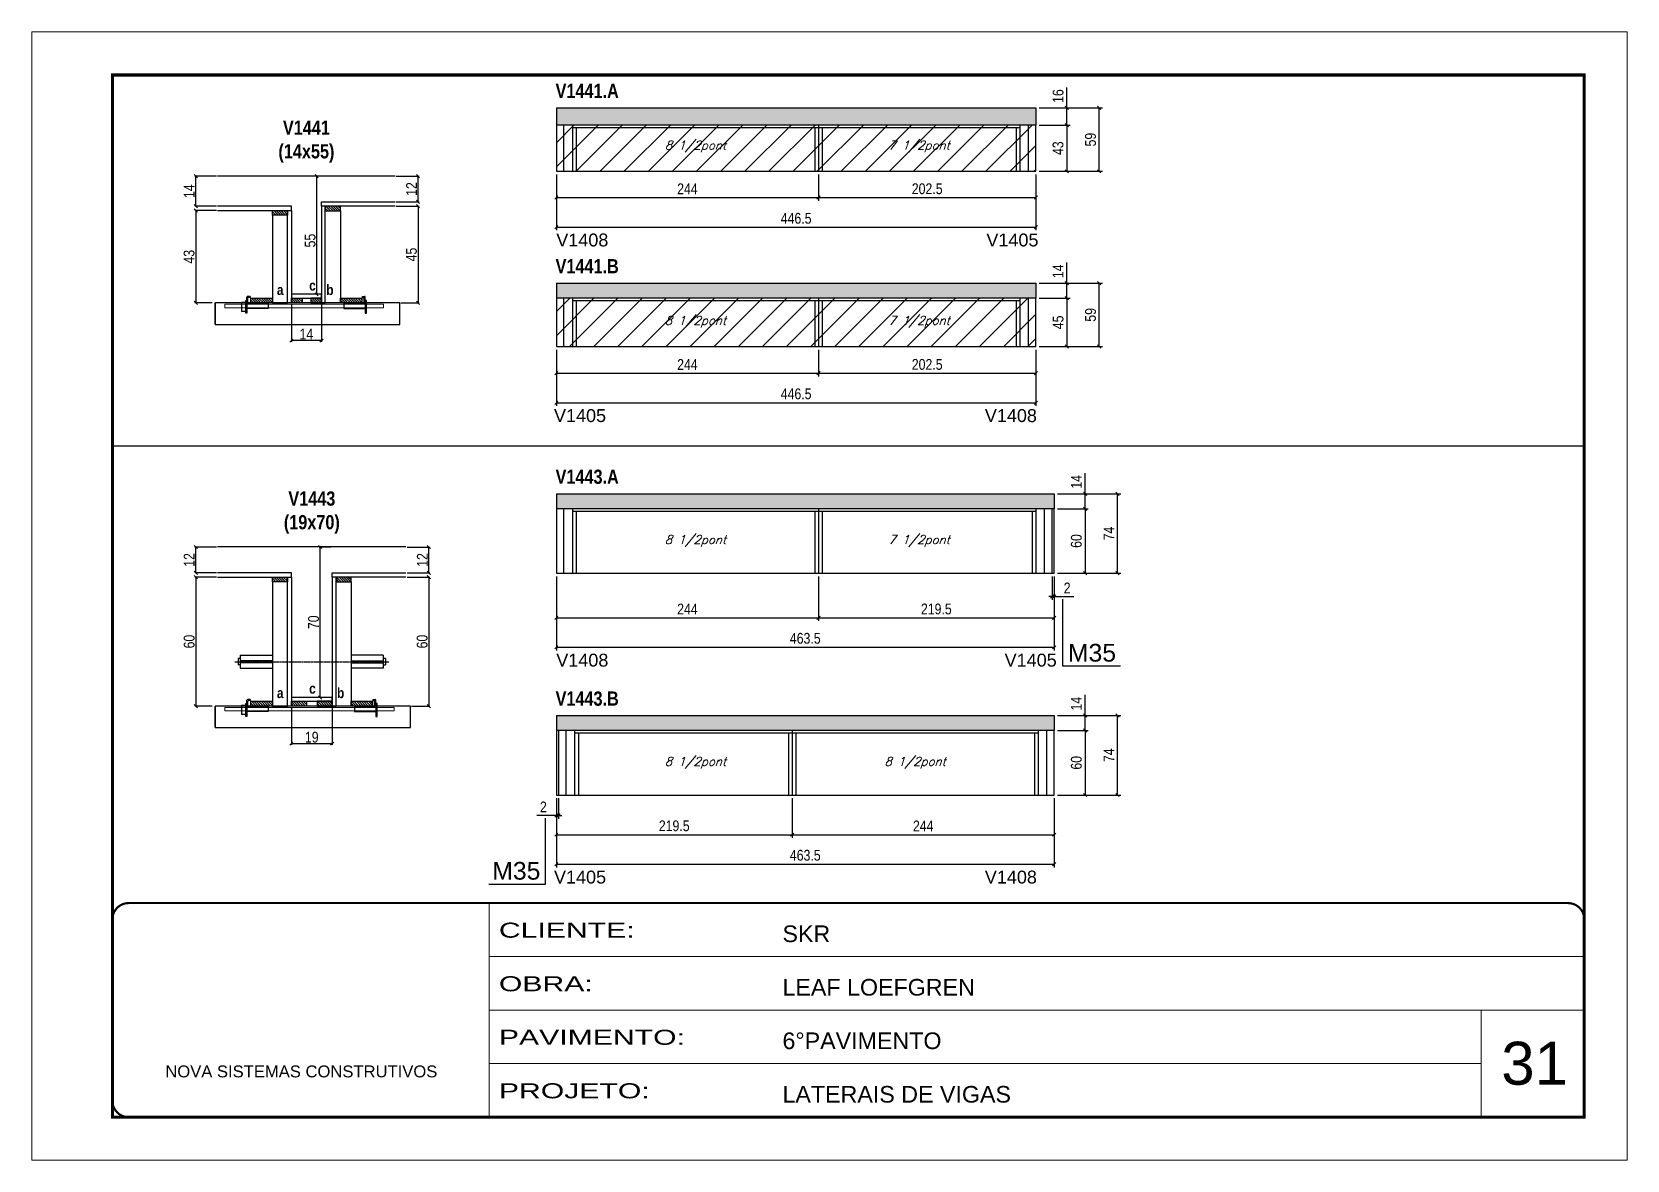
# Model space of a CAD drawing. Extents: x 3309 to 9563, y -2522 to 14608.
# Drawn here: x 6493 to 7978, y 5518 to 6568 of the extents above; entities that cross this region are included whole.
import ezdxf

# ---------------------------------------------------------------- set-up
doc = ezdxf.new("R2010")
doc.units = 0
for name, pattern in [('CONTINUO', [0]), ('DASHED', [0.75, 0.5, -0.25]), ('HIDDEN', [0.375, 0.25, -0.125])]:
    doc.linetypes.add(name, pattern=pattern)
for name, color, linetype in [('5', 5, 'Continuous'), ('barrote', 251, 'Continuous'), ('COTA', 241, 'Continuous'), ('detalhes', 4, 'Continuous'), ('NOMENCLATURA', 7, 'Continuous'), ('Painéis', 200, 'Continuous'), ('presilha', 1, 'Continuous'), ('SARR_2.2x10', 60, 'Continuous'), ('SARR_2.2x7', 40, 'Continuous'), ('SARR_3.5x7', 81, 'Continuous'), ('TENSOR', 3, 'Continuous'), ('texto', 7, 'Continuous')]:
    doc.layers.add(name, color=color, linetype=linetype)
for name, color, linetype, lineweight in [('CARIMBO', 255, 'Continuous', 9), ('CONCRETO', 251, 'Continuous', 25), ('Folhas', 255, 'Continuous', 9), ('Hachura', 251, 'Continuous', 9), ('SARRAFO DE PRESSAO', 251, 'DASHED', 9), ('SCO-___-LAJ', 2, 'Continuous', 0)]:
    doc.layers.add(name, color=color, linetype=linetype, lineweight=lineweight)
doc.styles.add('ARIAL', font='arial.ttf')
doc.styles.add('COTA TECNICA', font='techl___.ttf', dxfattribs={"height": 10})
doc.styles.add('COTA TECNICA 2X', font='techl___.ttf', dxfattribs={"height": 10})
doc.styles.add('Romans', font='romans.shx')
doc.styles.get("Standard").update_dxf_attribs({"font": 'arial.ttf'})
doc.styles.add('TECNICA', font='techb___.ttf', dxfattribs={"height": 10})
doc.styles.add('Tecnologia', font='')
doc.styles.get('Tecnologia').set_extended_font_data('Forgotten Futurist')
doc.dimstyles.new('PAINEL', dxfattribs={"dimtxt": 10, "dimasz": 3, "dimexe": 3, "dimexo": 3, "dimgap": 3, "dimtad": 1, "dimdec": 1, "dimzin": 12, "dimdsep": 46, "dimtxsty": 'COTA TECNICA', "dimblk1": 'OBLIQUE', "dimblk2": 'OBLIQUE', "dimsah": 1, "dimcen": 0.9, "dimclrd": 4, "dimclre": 4, "dimclrt": 240, "dimadec": 1, "dimazin": 3, "dimtfac": 1, "dimtdec": 1, "dimtmove": 0, "dimatfit": 3, "dimfxl": 1, "dimtolj": 1, "dimtzin": 12, "dimarcsym": 0})
doc.dimstyles.new('SECAO', dxfattribs={"dimscale": 0.333333, "dimtxt": 5, "dimasz": 9, "dimexe": 3, "dimexo": 3, "dimgap": 3, "dimtad": 1, "dimdec": 1, "dimlfac": 0.5, "dimzin": 12, "dimdsep": 46, "dimtxsty": 'COTA TECNICA 2X', "dimblk1": 'OBLIQUE', "dimblk2": 'OBLIQUE', "dimsah": 1, "dimcen": 0.9, "dimclrd": 4, "dimclre": 4, "dimclrt": 240, "dimadec": 1, "dimazin": 3, "dimtfac": 1, "dimtdec": 1, "dimtmove": 0, "dimatfit": 3, "dimfxl": 1, "dimtolj": 1, "dimtzin": 12, "dimarcsym": 0})
pattern_1 = [(135, (39969.9629, -117571.7198), (-1.122532015, -1.122532015), [])]

msp = doc.modelspace()

# ---------------------------------------------------------------- texts
at = {"layer": '5', "linetype": 'Continuous'}
for s, rotation, p in [('V1408', 359.99996, (6981.03, 6368.19)), ('V1405', 359.99996, (7381.41, 6368.19)), ('V1405', 0.00004, (6978.9, 6204.73)), ('V1408', 0.00004, (7379.99, 6204.73)), ('V1408', 359.99996, (6981.03, 5977.12)), ('V1405', 359.99996, (7398.41, 5977.12)), ('V1405', 0.00004, (6978.9, 5775.23)), ('V1408', 0.00004, (7379.99, 5775.23))]:
    msp.add_text(s, height=12, rotation=rotation, dxfattribs=at).set_placement(p)
at = {"layer": 'CARIMBO', "style": 'ARIAL'}
msp.add_text('31', height=40, dxfattribs=at).set_placement((7860.73, 5587.98))
at = {"layer": 'detalhes', "style": 'TECNICA'}
for s, p in [('a', (6720.95, 6322.99)), ('c', (6750.97, 6327.1)), ('b', (6766.92, 6322.97)), ('a', (6720.95, 5947.81)), ('c', (6750.97, 5951.92)), ('b', (6776.92, 5947.8))]:
    msp.add_text(s, height=9.6, dxfattribs=at).set_placement(p)
at = {"layer": 'NOMENCLATURA', "style": 'TECNICA'}
for s, p in [('V1441.A', (6980.37, 6506.32)), ('V1441.B', (6980.37, 6343.17)), ('V1443.A', (6980.37, 6147.23)), ('V1443.B', (6980.37, 5940.76))]:
    msp.add_text(s, height=13.2, dxfattribs=at).set_placement(p)
at = {"layer": 'NOMENCLATURA', "linetype": 'Continuous'}
for p in [(7457.3, 5981.78), (6921.43, 5778.85)]:
    msp.add_text('M35', height=16.5, dxfattribs=at).set_placement(p)
at = {"layer": 'NOMENCLATURA', "char_height": 13.2, "attachment_point": 2, "style": 'TECNICA'}
for s, insert in [('V1441\\P(14x55)', (6748.42, 6485.32)), ('V1443\\P(19x70)', (6753.46, 6140.14))]:
    msp.add_mtext_dynamic_manual_height_columns(s, width=300.2766, gutter_width=1, heights=[0], dxfattribs=dict(at, insert=insert))
at = {"layer": 'texto', "color": 2, "char_height": 8, "attachment_point": 5, "style": 'Romans'}
for s, insert in [('{\\Q19;\\C256;8 1/2pont}', (7110.59, 6461.13)), ('{\\Q19;\\C256;7 1/2pont}', (7318.84, 6461.13)), ('{\\Q19;\\C256;8 1/2pont}', (7110.59, 6297.98)), ('{\\Q19;\\C256;7 1/2pont}', (7318.84, 6297.98)), ('{\\Q19;\\C256;8 1/2pont}', (7110.59, 6094.04)), ('{\\Q19;\\C256;7 1/2pont}', (7318.84, 6094.04)), ('{\\Q19;\\C256;8 1/2pont}', (7110.59, 5887.57)), ('{\\Q19;\\C256;8 1/2pont}', (7315.09, 5887.57))]:
    msp.add_mtext(s, dxfattribs=dict(at, insert=insert))

# ---------------------------------------------------------------- blocks, each defined once
blk = doc.blocks.new('9999999999')
at = {"color": 30, "linetype": 'CONTINUO'}
for p, q in [((98564.6, 34230.2), (98564.6, 34429.4)), ((98564.6, 34379.6), (99584, 34379.6)), ((98564.6, 34329.8), (99488, 34329.8)), ((99584, 34329.8), (99488, 34329.8)), ((99488, 34329.8), (99488, 34230.2)), ((98564.6, 34280), (99488, 34280))]:
    blk.add_line(p, q, dxfattribs=at)
at = {"color": 30, "linetype": 'CONTINUO', "const_width": 2}
blk.add_lwpolyline([(99584, 34230.2), (99584, 34414.4, 0.414214), (99569, 34429.4), (98229, 34429.4, 0.414214), (98214, 34414.4), (98214, 34245.2, 0.414214), (98229, 34230.2), (99584, 34230.2)], format="xyb", dxfattribs=at)
at = {"layer": 'Folhas'}
blk.add_lwpolyline([(98139, 34190.2), (99624, 34190.2), (99624, 35240.2), (98139, 35240.2)], close=True, dxfattribs=at)
at = {"layer": 'Folhas', "color": 30, "const_width": 3}
blk.add_lwpolyline([(98214, 34230.2), (99584, 34230.2), (99584, 35200.2), (98214, 35200.2)], close=True, dxfattribs=at)
at = {"color": 7, "linetype": 'Continuous', "ltscale": 5, "style": 'ARIAL'}
for s, height, p in [('SKR', 15.48, (98837.7, 34393.1)), ('LEAF LOEFGREN', 15.483, (98837.7, 34343.3)), ('6°PAVIMENTO', 15.483, (98837.7, 34293.5)), ('NOVA SISTEMAS CONSTRUTIVOS', 11.059, (98263.2, 34267.2)), ('LATERAIS DE VIGAS', 15.483, (98837.7, 34243.7))]:
    blk.add_text(s, height=height, dxfattribs=at).set_placement(p)
at = {"layer": 'Folhas', "color": 7, "style": 'Tecnologia', "width": 1.5}
for s, p in [('CLIENTE:', (98573.7, 34397.2)), ('OBRA:', (98573.7, 34347.3)), ('PAVIMENTO:', (98573.7, 34297.5)), ('PROJETO:', (98573.7, 34247.7))]:
    blk.add_text(s, height=14, dxfattribs=at).set_placement(p)
blk = doc.blocks.new('_Oblique')
at = {"color": 0, "linetype": 'ByBlock', "lineweight": -2}
blk.add_line((-0.5, -0.5), (0.5, 0.5), dxfattribs=at)
blk = doc.blocks.new('*D2555')
at = {"layer": 'COTA', "color": 4, "lineweight": -2, "transparency": 16777216}
for p, q in [((6734.4, 6314.6), (6734.4, 6279.5)), ((6762.4, 6314.6), (6762.4, 6279.5)), ((6762.4, 6280.5), (6734.4, 6280.5))]:
    blk.add_line(p, q, dxfattribs=at)
at = {"layer": 'Defpoints', "color": 0, "transparency": 16777216}
for p in [(6734.4, 6315.6), (6762.4, 6315.6), (6734.4, 6280.5)]:
    blk.add_point(p, dxfattribs=at)
at = {"layer": 'COTA', "color": 4, "lineweight": -2, "transparency": 16777216, "xscale": 3, "yscale": 3, "zscale": 3, "rotation": 180}
blk.add_blockref('_Oblique', (6734.4, 6280.5), dxfattribs=at)
at = {"layer": 'COTA', "color": 4, "lineweight": -2, "transparency": 16777216, "xscale": 3, "yscale": 3, "zscale": 3}
blk.add_blockref('_Oblique', (6762.4, 6280.5), dxfattribs=at)
at = {"layer": 'COTA', "color": 240, "transparency": 16777216, "insert": (6748.4, 6286.6), "char_height": 10, "attachment_point": 5, "style": 'COTA TECNICA 2X'}
blk.add_mtext('\\A1;14', dxfattribs=at)
blk = doc.blocks.new('PRESILHA METÁLICA 1')
at = {"layer": 'presilha'}
for p, q in [((0, 13), (6, 13)), ((0, 13), (0, 0)), ((6, 0), (0, 0)), ((6, 15.5), (7.5, 15.5)), ((6, -2.5), (6, 15.5)), ((6, 13), (6, 0)), ((7.5, 10.6), (7.5, 19.9)), ((7.5, 15.5), (7.5, -2.5)), ((37.5, 4.1), (7.5, 4.1)), ((12, 21), (8.6, 21)), ((9, 11.6), (9, 18.9)), ((12, 19.5), (9.6, 19.5)), ((37.5, 11), (9.6, 11)), ((12, 21), (12, 19.5)), ((37.5, 11), (37.5, 4.1)), ((7.5, -2.5), (6, -2.5))]:
    blk.add_line(p, q, dxfattribs=at)
for centre, radius, start, end in [((8.6, 19.9), 1.14, 90, 180), ((9.6, 18.9), 0.57, 90, 180), ((9.6, 11.6), 0.57, 180, 270)]:
    blk.add_arc(centre, radius, start, end, dxfattribs=at)
blk = doc.blocks.new('PRESILHA METÁLICA 2')
at = {"layer": 'presilha'}
for p, q in [((-5.2, 23.5), (-5.2, 22)), ((-5.2, 23.5), (-1.9, 23.5)), ((-0.8, 14.6), (-0.8, 22.4)), ((-30.8, 13.5), (-30.8, 6.6)), ((-30.8, 13.5), (-2.8, 13.5)), ((-30.8, 6.6), (-0.8, 6.6)), ((-5.2, 22), (-2.8, 22)), ((-2.2, 14.1), (-2.2, 21.4)), ((0.8, 18), (-0.8, 18)), ((-0.8, 18), (-0.8, 0)), ((-0.8, 0), (0.8, 0)), ((0.8, 0), (0.8, 18))]:
    blk.add_line(p, q, dxfattribs=at)
for centre, radius, start, end in [((-1.9, 22.4), 1.14, 0, 90), ((-2.8, 21.4), 0.57, 0, 90), ((-2.8, 14.1), 0.57, 270, 0)]:
    blk.add_arc(centre, radius, start, end, dxfattribs=at)
blk = doc.blocks.new('*D2556')
at = {"layer": 'COTA', "color": 4, "lineweight": -2, "transparency": 16777216}
for p, q in [((6664.7, 6401.6), (6644.4, 6401.6)), ((6645.4, 6401.6), (6645.4, 6315.6)), ((6660.6, 6315.6), (6644.4, 6315.6))]:
    blk.add_line(p, q, dxfattribs=at)
at = {"layer": 'Defpoints', "color": 0, "transparency": 16777216}
for p in [(6665.7, 6401.6), (6645.4, 6315.6), (6661.6, 6315.6)]:
    blk.add_point(p, dxfattribs=at)
at = {"layer": 'COTA', "color": 4, "lineweight": -2, "transparency": 16777216, "xscale": 3, "yscale": 3, "zscale": 3}
for p, rotation in [((6645.4, 6401.6), 90), ((6645.4, 6315.6), 270)]:
    blk.add_blockref('_Oblique', p, dxfattribs=dict(at, rotation=rotation))
at = {"layer": 'COTA', "color": 240, "transparency": 16777216, "insert": (6639.2, 6358.6), "char_height": 10, "attachment_point": 5, "rotation": 90, "style": 'COTA TECNICA 2X'}
blk.add_mtext('\\A1;43', dxfattribs=at)
blk = doc.blocks.new('*D2557')
at = {"layer": 'COTA', "color": 4, "lineweight": -2, "transparency": 16777216}
for p, q in [((6832.1, 6405.6), (6853.3, 6405.6)), ((6852.3, 6405.6), (6852.3, 6315.6)), ((6836.2, 6315.6), (6853.3, 6315.6))]:
    blk.add_line(p, q, dxfattribs=at)
at = {"layer": 'Defpoints', "color": 0, "transparency": 16777216}
for p in [(6831.1, 6405.6), (6835.2, 6315.6), (6852.3, 6315.6)]:
    blk.add_point(p, dxfattribs=at)
at = {"layer": 'COTA', "color": 4, "lineweight": -2, "transparency": 16777216, "xscale": 3, "yscale": 3, "zscale": 3}
for p, rotation in [((6852.3, 6405.6), 90), ((6852.3, 6315.6), 270)]:
    blk.add_blockref('_Oblique', p, dxfattribs=dict(at, rotation=rotation))
at = {"layer": 'COTA', "color": 240, "transparency": 16777216, "insert": (6846.2, 6360.6), "char_height": 10, "attachment_point": 5, "rotation": 90, "style": 'COTA TECNICA 2X'}
blk.add_mtext('\\A1;45', dxfattribs=at)
blk = doc.blocks.new('*D2558')
at = {"layer": 'COTA', "color": 4, "lineweight": -2, "transparency": 16777216}
for p, q in [((6761.4, 6433.6), (6757, 6433.6)), ((6758, 6323.6), (6758, 6433.6)), ((6761.4, 6323.6), (6757, 6323.6))]:
    blk.add_line(p, q, dxfattribs=at)
at = {"layer": 'Defpoints', "color": 0, "transparency": 16777216}
for p in [(6758, 6433.6), (6762.4, 6433.6), (6762.4, 6323.6)]:
    blk.add_point(p, dxfattribs=at)
at = {"layer": 'COTA', "color": 4, "lineweight": -2, "transparency": 16777216, "xscale": 3, "yscale": 3, "zscale": 3}
for p, rotation in [((6758, 6433.6), 90), ((6758, 6323.6), 270)]:
    blk.add_blockref('_Oblique', p, dxfattribs=dict(at, rotation=rotation))
at = {"layer": 'COTA', "color": 240, "transparency": 16777216, "insert": (6751.9, 6373.6), "char_height": 10, "attachment_point": 5, "rotation": 90, "style": 'COTA TECNICA 2X'}
blk.add_mtext('\\A1;55', dxfattribs=at)
blk = doc.blocks.new('*D2559')
at = {"layer": 'COTA', "color": 4, "lineweight": -2, "transparency": 16777216}
for p, q in [((6832.1, 6433.6), (6853.3, 6433.6)), ((6852.3, 6409.6), (6852.3, 6433.6)), ((6832.1, 6409.6), (6853.3, 6409.6))]:
    blk.add_line(p, q, dxfattribs=at)
at = {"layer": 'Defpoints', "color": 0, "transparency": 16777216}
for p in [(6831.1, 6433.6), (6852.3, 6433.6), (6831.1, 6409.6)]:
    blk.add_point(p, dxfattribs=at)
at = {"layer": 'COTA', "color": 4, "lineweight": -2, "transparency": 16777216, "xscale": 3, "yscale": 3, "zscale": 3}
for p, rotation in [((6852.3, 6433.6), 90), ((6852.3, 6409.6), 270)]:
    blk.add_blockref('_Oblique', p, dxfattribs=dict(at, rotation=rotation))
at = {"layer": 'COTA', "color": 240, "transparency": 16777216, "insert": (6846.3, 6421.6), "char_height": 10, "attachment_point": 5, "rotation": 90, "style": 'COTA TECNICA 2X'}
blk.add_mtext('\\A1;12', dxfattribs=at)
blk = doc.blocks.new('*D2566')
at = {"layer": 'COTA', "color": 4, "lineweight": -2, "transparency": 16777216}
for p, q in [((6664.7, 6433.6), (6644.4, 6433.6)), ((6645.4, 6405.6), (6645.4, 6433.6)), ((6664.7, 6405.6), (6644.4, 6405.6))]:
    blk.add_line(p, q, dxfattribs=at)
at = {"layer": 'Defpoints', "color": 0, "transparency": 16777216}
for p in [(6645.4, 6433.6), (6665.7, 6433.6), (6665.7, 6405.6)]:
    blk.add_point(p, dxfattribs=at)
at = {"layer": 'COTA', "color": 4, "lineweight": -2, "transparency": 16777216, "xscale": 3, "yscale": 3, "zscale": 3}
for p, rotation in [((6645.4, 6433.6), 90), ((6645.4, 6405.6), 270)]:
    blk.add_blockref('_Oblique', p, dxfattribs=dict(at, rotation=rotation))
at = {"layer": 'COTA', "color": 240, "transparency": 16777216, "insert": (6639.3, 6419.6), "char_height": 10, "attachment_point": 5, "rotation": 90, "style": 'COTA TECNICA 2X'}
blk.add_mtext('\\A1;14', dxfattribs=at)
blk = doc.blocks.new('*D2567')
at = {"layer": 'COTA', "color": 4, "lineweight": -2, "transparency": 16777216}
for p, q in [((6981.1, 6435.1), (6981.1, 6383.2)), ((7427.6, 6435.1), (7427.6, 6383.2)), ((6981.1, 6386.2), (7427.6, 6386.2))]:
    blk.add_line(p, q, dxfattribs=at)
at = {"layer": 'Defpoints', "color": 0, "transparency": 16777216}
for p in [(6981.1, 6438.1), (7427.6, 6438.1), (7427.6, 6386.2)]:
    blk.add_point(p, dxfattribs=at)
at = {"layer": 'COTA', "color": 4, "lineweight": -2, "transparency": 16777216, "xscale": 3, "yscale": 3, "zscale": 3, "rotation": 180}
blk.add_blockref('_Oblique', (6981.1, 6386.2), dxfattribs=at)
at = {"layer": 'COTA', "color": 4, "lineweight": -2, "transparency": 16777216, "xscale": 3, "yscale": 3, "zscale": 3}
blk.add_blockref('_Oblique', (7427.6, 6386.2), dxfattribs=at)
at = {"layer": 'COTA', "color": 240, "transparency": 16777216, "insert": (7204.3, 6394.3), "char_height": 10, "attachment_point": 5, "style": 'COTA TECNICA'}
blk.add_mtext('\\A1;446.5', dxfattribs=at)
blk = doc.blocks.new('*D2568')
at = {"layer": 'COTA', "color": 4, "lineweight": -2, "transparency": 16777216}
for p, q in [((6981.1, 6435.1), (6981.1, 6410.7)), ((7225.1, 6435.1), (7225.1, 6410.7)), ((6981.1, 6413.7), (7225.1, 6413.7))]:
    blk.add_line(p, q, dxfattribs=at)
at = {"layer": 'Defpoints', "color": 0, "transparency": 16777216}
for p in [(6981.1, 6438.1), (7225.1, 6438.1), (7225.1, 6413.7)]:
    blk.add_point(p, dxfattribs=at)
at = {"layer": 'COTA', "color": 4, "lineweight": -2, "transparency": 16777216, "xscale": 3, "yscale": 3, "zscale": 3, "rotation": 180}
blk.add_blockref('_Oblique', (6981.1, 6413.7), dxfattribs=at)
at = {"layer": 'COTA', "color": 4, "lineweight": -2, "transparency": 16777216, "xscale": 3, "yscale": 3, "zscale": 3}
blk.add_blockref('_Oblique', (7225.1, 6413.7), dxfattribs=at)
at = {"layer": 'COTA', "color": 240, "transparency": 16777216, "insert": (7103.1, 6421.8), "char_height": 10, "attachment_point": 5, "style": 'COTA TECNICA'}
blk.add_mtext('\\A1;244', dxfattribs=at)
blk = doc.blocks.new('*D2569')
at = {"layer": 'COTA', "color": 4, "lineweight": -2, "transparency": 16777216}
for p, q in [((7225.1, 6435.1), (7225.1, 6410.7)), ((7427.6, 6435.1), (7427.6, 6410.7)), ((7225.1, 6413.7), (7427.6, 6413.7))]:
    blk.add_line(p, q, dxfattribs=at)
at = {"layer": 'Defpoints', "color": 0, "transparency": 16777216}
for p in [(7225.1, 6438.1), (7427.6, 6438.1), (7427.6, 6413.7)]:
    blk.add_point(p, dxfattribs=at)
at = {"layer": 'COTA', "color": 4, "lineweight": -2, "transparency": 16777216, "xscale": 3, "yscale": 3, "zscale": 3, "rotation": 180}
blk.add_blockref('_Oblique', (7225.1, 6413.7), dxfattribs=at)
at = {"layer": 'COTA', "color": 4, "lineweight": -2, "transparency": 16777216, "xscale": 3, "yscale": 3, "zscale": 3}
blk.add_blockref('_Oblique', (7427.6, 6413.7), dxfattribs=at)
at = {"layer": 'COTA', "color": 240, "transparency": 16777216, "insert": (7326.3, 6421.8), "char_height": 10, "attachment_point": 5, "style": 'COTA TECNICA'}
blk.add_mtext('\\A1;202.5', dxfattribs=at)
blk = doc.blocks.new('*D2560')
at = {"layer": 'COTA', "color": 4, "lineweight": -2, "transparency": 16777216}
for p, q in [((7456.3, 6497.1), (7456.3, 6516.1)), ((7430.6, 6497.1), (7459.3, 6497.1)), ((7456.3, 6481.1), (7456.3, 6497.1)), ((7430.6, 6481.1), (7459.3, 6481.1))]:
    blk.add_line(p, q, dxfattribs=at)
at = {"layer": 'Defpoints', "color": 0, "transparency": 16777216}
for p in [(7427.6, 6497.1), (7456.3, 6497.1), (7427.6, 6481.1)]:
    blk.add_point(p, dxfattribs=at)
at = {"layer": 'COTA', "color": 4, "lineweight": -2, "transparency": 16777216, "xscale": 3, "yscale": 3, "zscale": 3}
for p, rotation in [((7456.3, 6497.1), 90), ((7456.3, 6481.1), 270)]:
    blk.add_blockref('_Oblique', p, dxfattribs=dict(at, rotation=rotation))
at = {"layer": 'COTA', "color": 240, "transparency": 16777216, "insert": (7448.2, 6508.1), "char_height": 10, "attachment_point": 5, "rotation": 90, "style": 'COTA TECNICA'}
blk.add_mtext('\\A1;16', dxfattribs=at)
blk = doc.blocks.new('*D2561')
at = {"layer": 'COTA', "color": 4, "lineweight": -2, "transparency": 16777216}
for p, q in [((7430.6, 6481.1), (7459.3, 6481.1)), ((7456.3, 6481.1), (7456.3, 6438.1)), ((7430.6, 6438.1), (7459.3, 6438.1))]:
    blk.add_line(p, q, dxfattribs=at)
at = {"layer": 'Defpoints', "color": 0, "transparency": 16777216}
for p in [(7427.6, 6481.1), (7427.6, 6438.1), (7456.3, 6438.1)]:
    blk.add_point(p, dxfattribs=at)
at = {"layer": 'COTA', "color": 4, "lineweight": -2, "transparency": 16777216, "xscale": 3, "yscale": 3, "zscale": 3}
for p, rotation in [((7456.3, 6481.1), 90), ((7456.3, 6438.1), 270)]:
    blk.add_blockref('_Oblique', p, dxfattribs=dict(at, rotation=rotation))
at = {"layer": 'COTA', "color": 240, "transparency": 16777216, "insert": (7448.1, 6459.6), "char_height": 10, "attachment_point": 5, "rotation": 90, "style": 'COTA TECNICA'}
blk.add_mtext('\\A1;43', dxfattribs=at)
blk = doc.blocks.new('*D2562')
at = {"layer": 'COTA', "color": 4, "lineweight": -2, "transparency": 16777216}
for p, q in [((7430.6, 6497.1), (7489.5, 6497.1)), ((7486.5, 6438.1), (7486.5, 6497.1)), ((7430.6, 6438.1), (7489.5, 6438.1))]:
    blk.add_line(p, q, dxfattribs=at)
at = {"layer": 'Defpoints', "color": 0, "transparency": 16777216}
for p in [(7427.6, 6497.1), (7486.5, 6497.1), (7427.6, 6438.1)]:
    blk.add_point(p, dxfattribs=at)
at = {"layer": 'COTA', "color": 4, "lineweight": -2, "transparency": 16777216, "xscale": 3, "yscale": 3, "zscale": 3}
for p, rotation in [((7486.5, 6497.1), 90), ((7486.5, 6438.1), 270)]:
    blk.add_blockref('_Oblique', p, dxfattribs=dict(at, rotation=rotation))
at = {"layer": 'COTA', "color": 240, "transparency": 16777216, "insert": (7478.4, 6467.6), "char_height": 10, "attachment_point": 5, "rotation": 90, "style": 'COTA TECNICA'}
blk.add_mtext('\\A1;59', dxfattribs=at)
blk = doc.blocks.new('*D2570')
at = {"layer": 'COTA', "color": 4, "lineweight": -2, "transparency": 16777216}
for p, q in [((6981.1, 6272), (6981.1, 6219.7)), ((7427.6, 6272), (7427.6, 6219.7)), ((6981.1, 6222.7), (7427.6, 6222.7))]:
    blk.add_line(p, q, dxfattribs=at)
at = {"layer": 'Defpoints', "color": 0, "transparency": 16777216}
for p in [(6981.1, 6275), (7427.6, 6275), (7427.6, 6222.7)]:
    blk.add_point(p, dxfattribs=at)
at = {"layer": 'COTA', "color": 4, "lineweight": -2, "transparency": 16777216, "xscale": 3, "yscale": 3, "zscale": 3, "rotation": 180}
blk.add_blockref('_Oblique', (6981.1, 6222.7), dxfattribs=at)
at = {"layer": 'COTA', "color": 4, "lineweight": -2, "transparency": 16777216, "xscale": 3, "yscale": 3, "zscale": 3}
blk.add_blockref('_Oblique', (7427.6, 6222.7), dxfattribs=at)
at = {"layer": 'COTA', "color": 240, "transparency": 16777216, "insert": (7204.3, 6230.9), "char_height": 10, "attachment_point": 5, "style": 'COTA TECNICA'}
blk.add_mtext('\\A1;446.5', dxfattribs=at)
blk = doc.blocks.new('*D2571')
at = {"layer": 'COTA', "color": 4, "lineweight": -2, "transparency": 16777216}
for p, q in [((6981.1, 6272), (6981.1, 6247.2)), ((7225.1, 6272), (7225.1, 6247.2)), ((6981.1, 6250.2), (7225.1, 6250.2))]:
    blk.add_line(p, q, dxfattribs=at)
at = {"layer": 'Defpoints', "color": 0, "transparency": 16777216}
for p in [(6981.1, 6275), (7225.1, 6275), (7225.1, 6250.2)]:
    blk.add_point(p, dxfattribs=at)
at = {"layer": 'COTA', "color": 4, "lineweight": -2, "transparency": 16777216, "xscale": 3, "yscale": 3, "zscale": 3, "rotation": 180}
blk.add_blockref('_Oblique', (6981.1, 6250.2), dxfattribs=at)
at = {"layer": 'COTA', "color": 4, "lineweight": -2, "transparency": 16777216, "xscale": 3, "yscale": 3, "zscale": 3}
blk.add_blockref('_Oblique', (7225.1, 6250.2), dxfattribs=at)
at = {"layer": 'COTA', "color": 240, "transparency": 16777216, "insert": (7103.1, 6258.3), "char_height": 10, "attachment_point": 5, "style": 'COTA TECNICA'}
blk.add_mtext('\\A1;244', dxfattribs=at)
blk = doc.blocks.new('*D2572')
at = {"layer": 'COTA', "color": 4, "lineweight": -2, "transparency": 16777216}
for p, q in [((7225.1, 6272), (7225.1, 6247.2)), ((7427.6, 6272), (7427.6, 6247.2)), ((7225.1, 6250.2), (7427.6, 6250.2))]:
    blk.add_line(p, q, dxfattribs=at)
at = {"layer": 'Defpoints', "color": 0, "transparency": 16777216}
for p in [(7225.1, 6275), (7427.6, 6275), (7427.6, 6250.2)]:
    blk.add_point(p, dxfattribs=at)
at = {"layer": 'COTA', "color": 4, "lineweight": -2, "transparency": 16777216, "xscale": 3, "yscale": 3, "zscale": 3, "rotation": 180}
blk.add_blockref('_Oblique', (7225.1, 6250.2), dxfattribs=at)
at = {"layer": 'COTA', "color": 4, "lineweight": -2, "transparency": 16777216, "xscale": 3, "yscale": 3, "zscale": 3}
blk.add_blockref('_Oblique', (7427.6, 6250.2), dxfattribs=at)
at = {"layer": 'COTA', "color": 240, "transparency": 16777216, "insert": (7326.3, 6258.3), "char_height": 10, "attachment_point": 5, "style": 'COTA TECNICA'}
blk.add_mtext('\\A1;202.5', dxfattribs=at)
blk = doc.blocks.new('*D2563')
at = {"layer": 'COTA', "color": 4, "lineweight": -2, "transparency": 16777216}
for p, q in [((7456.3, 6334), (7456.3, 6353.1)), ((7430.6, 6334), (7459.3, 6334)), ((7456.3, 6320), (7456.3, 6334)), ((7430.6, 6320), (7459.3, 6320))]:
    blk.add_line(p, q, dxfattribs=at)
at = {"layer": 'Defpoints', "color": 0, "transparency": 16777216}
for p in [(7427.6, 6334), (7456.3, 6334), (7427.6, 6320)]:
    blk.add_point(p, dxfattribs=at)
at = {"layer": 'COTA', "color": 4, "lineweight": -2, "transparency": 16777216, "xscale": 3, "yscale": 3, "zscale": 3}
for p, rotation in [((7456.3, 6334), 90), ((7456.3, 6320), 270)]:
    blk.add_blockref('_Oblique', p, dxfattribs=dict(at, rotation=rotation))
at = {"layer": 'COTA', "color": 240, "transparency": 16777216, "insert": (7448.2, 6345), "char_height": 10, "attachment_point": 5, "rotation": 90, "style": 'COTA TECNICA'}
blk.add_mtext('\\A1;14', dxfattribs=at)
blk = doc.blocks.new('*D2564')
at = {"layer": 'COTA', "color": 4, "lineweight": -2, "transparency": 16777216}
for p, q in [((7430.6, 6320), (7459.3, 6320)), ((7456.3, 6320), (7456.3, 6275)), ((7430.6, 6275), (7459.3, 6275))]:
    blk.add_line(p, q, dxfattribs=at)
at = {"layer": 'Defpoints', "color": 0, "transparency": 16777216}
for p in [(7427.6, 6320), (7427.6, 6275), (7456.3, 6275)]:
    blk.add_point(p, dxfattribs=at)
at = {"layer": 'COTA', "color": 4, "lineweight": -2, "transparency": 16777216, "xscale": 3, "yscale": 3, "zscale": 3}
for p, rotation in [((7456.3, 6320), 90), ((7456.3, 6275), 270)]:
    blk.add_blockref('_Oblique', p, dxfattribs=dict(at, rotation=rotation))
at = {"layer": 'COTA', "color": 240, "transparency": 16777216, "insert": (7448.2, 6297.5), "char_height": 10, "attachment_point": 5, "rotation": 90, "style": 'COTA TECNICA'}
blk.add_mtext('\\A1;45', dxfattribs=at)
blk = doc.blocks.new('*D2565')
at = {"layer": 'COTA', "color": 4, "lineweight": -2, "transparency": 16777216}
for p, q in [((7430.6, 6334), (7489.5, 6334)), ((7486.5, 6275), (7486.5, 6334)), ((7430.6, 6275), (7489.5, 6275))]:
    blk.add_line(p, q, dxfattribs=at)
at = {"layer": 'Defpoints', "color": 0, "transparency": 16777216}
for p in [(7427.6, 6334), (7486.5, 6334), (7427.6, 6275)]:
    blk.add_point(p, dxfattribs=at)
at = {"layer": 'COTA', "color": 4, "lineweight": -2, "transparency": 16777216, "xscale": 3, "yscale": 3, "zscale": 3}
for p, rotation in [((7486.5, 6334), 90), ((7486.5, 6275), 270)]:
    blk.add_blockref('_Oblique', p, dxfattribs=dict(at, rotation=rotation))
at = {"layer": 'COTA', "color": 240, "transparency": 16777216, "insert": (7478.4, 6304.5), "char_height": 10, "attachment_point": 5, "rotation": 90, "style": 'COTA TECNICA'}
blk.add_mtext('\\A1;59', dxfattribs=at)
blk = doc.blocks.new('*D2573')
at = {"layer": 'COTA', "color": 4, "lineweight": -2, "transparency": 16777216}
for p, q in [((6734.4, 5939.4), (6734.4, 5904.4)), ((6772.4, 5939.4), (6772.4, 5904.4)), ((6772.4, 5905.4), (6734.4, 5905.4))]:
    blk.add_line(p, q, dxfattribs=at)
at = {"layer": 'Defpoints', "color": 0, "transparency": 16777216}
for p in [(6734.4, 5940.4), (6772.4, 5940.4), (6734.4, 5905.4)]:
    blk.add_point(p, dxfattribs=at)
at = {"layer": 'COTA', "color": 4, "lineweight": -2, "transparency": 16777216, "xscale": 3, "yscale": 3, "zscale": 3, "rotation": 180}
blk.add_blockref('_Oblique', (6734.4, 5905.4), dxfattribs=at)
at = {"layer": 'COTA', "color": 4, "lineweight": -2, "transparency": 16777216, "xscale": 3, "yscale": 3, "zscale": 3}
blk.add_blockref('_Oblique', (6772.4, 5905.4), dxfattribs=at)
at = {"layer": 'COTA', "color": 240, "transparency": 16777216, "insert": (6753.4, 5911.4), "char_height": 10, "attachment_point": 5, "style": 'COTA TECNICA 2X'}
blk.add_mtext('\\A1;19', dxfattribs=at)
blk = doc.blocks.new('*D2574')
at = {"layer": 'COTA', "color": 4, "lineweight": -2, "transparency": 16777216}
for p, q in [((6664.7, 6060.4), (6644.4, 6060.4)), ((6645.4, 6060.4), (6645.4, 5940.4)), ((6660.6, 5940.4), (6644.4, 5940.4))]:
    blk.add_line(p, q, dxfattribs=at)
at = {"layer": 'Defpoints', "color": 0, "transparency": 16777216}
for p in [(6665.7, 6060.4), (6645.4, 5940.4), (6661.6, 5940.4)]:
    blk.add_point(p, dxfattribs=at)
at = {"layer": 'COTA', "color": 4, "lineweight": -2, "transparency": 16777216, "xscale": 3, "yscale": 3, "zscale": 3}
for p, rotation in [((6645.4, 6060.4), 90), ((6645.4, 5940.4), 270)]:
    blk.add_blockref('_Oblique', p, dxfattribs=dict(at, rotation=rotation))
at = {"layer": 'COTA', "color": 240, "transparency": 16777216, "insert": (6639.3, 6000.4), "char_height": 10, "attachment_point": 5, "rotation": 90, "style": 'COTA TECNICA 2X'}
blk.add_mtext('\\A1;60', dxfattribs=at)
blk = doc.blocks.new('*D2575')
at = {"layer": 'COTA', "color": 4, "lineweight": -2, "transparency": 16777216}
for p, q in [((6842.1, 6060.4), (6863.3, 6060.4)), ((6862.3, 6060.4), (6862.3, 5940.4)), ((6846.2, 5940.4), (6863.3, 5940.4))]:
    blk.add_line(p, q, dxfattribs=at)
at = {"layer": 'Defpoints', "color": 0, "transparency": 16777216}
for p in [(6841.1, 6060.4), (6845.2, 5940.4), (6862.3, 5940.4)]:
    blk.add_point(p, dxfattribs=at)
at = {"layer": 'COTA', "color": 4, "lineweight": -2, "transparency": 16777216, "xscale": 3, "yscale": 3, "zscale": 3}
for p, rotation in [((6862.3, 6060.4), 90), ((6862.3, 5940.4), 270)]:
    blk.add_blockref('_Oblique', p, dxfattribs=dict(at, rotation=rotation))
at = {"layer": 'COTA', "color": 240, "transparency": 16777216, "insert": (6856.2, 6000.4), "char_height": 10, "attachment_point": 5, "rotation": 90, "style": 'COTA TECNICA 2X'}
blk.add_mtext('\\A1;60', dxfattribs=at)
blk = doc.blocks.new('*D2576')
at = {"layer": 'COTA', "color": 4, "lineweight": -2, "transparency": 16777216}
for p, q in [((6771.4, 6088.4), (6760.2, 6088.4)), ((6761.2, 5948.4), (6761.2, 6088.4)), ((6771.4, 5948.4), (6760.2, 5948.4))]:
    blk.add_line(p, q, dxfattribs=at)
at = {"layer": 'Defpoints', "color": 0, "transparency": 16777216}
for p in [(6761.2, 6088.4), (6772.4, 6088.4), (6772.4, 5948.4)]:
    blk.add_point(p, dxfattribs=at)
at = {"layer": 'COTA', "color": 4, "lineweight": -2, "transparency": 16777216, "xscale": 3, "yscale": 3, "zscale": 3}
for p, rotation in [((6761.2, 6088.4), 90), ((6761.2, 5948.4), 270)]:
    blk.add_blockref('_Oblique', p, dxfattribs=dict(at, rotation=rotation))
at = {"layer": 'COTA', "color": 240, "transparency": 16777216, "insert": (6755.1, 6018.4), "char_height": 10, "attachment_point": 5, "rotation": 90, "style": 'COTA TECNICA 2X'}
blk.add_mtext('\\A1;70', dxfattribs=at)
blk = doc.blocks.new('*D2577')
at = {"layer": 'COTA', "color": 4, "lineweight": -2, "transparency": 16777216}
for p, q in [((6842.1, 6088.4), (6863.3, 6088.4)), ((6862.3, 6064.4), (6862.3, 6088.4)), ((6842.1, 6064.4), (6863.3, 6064.4))]:
    blk.add_line(p, q, dxfattribs=at)
at = {"layer": 'Defpoints', "color": 0, "transparency": 16777216}
for p in [(6841.1, 6088.4), (6862.3, 6088.4), (6841.1, 6064.4)]:
    blk.add_point(p, dxfattribs=at)
at = {"layer": 'COTA', "color": 4, "lineweight": -2, "transparency": 16777216, "xscale": 3, "yscale": 3, "zscale": 3}
for p, rotation in [((6862.3, 6088.4), 90), ((6862.3, 6064.4), 270)]:
    blk.add_blockref('_Oblique', p, dxfattribs=dict(at, rotation=rotation))
at = {"layer": 'COTA', "color": 240, "transparency": 16777216, "insert": (6856.3, 6076.4), "char_height": 10, "attachment_point": 5, "rotation": 90, "style": 'COTA TECNICA 2X'}
blk.add_mtext('\\A1;12', dxfattribs=at)
blk = doc.blocks.new('*D2578')
at = {"layer": 'COTA', "color": 4, "lineweight": -2, "transparency": 16777216}
for p, q in [((6664.7, 6088.4), (6644.4, 6088.4)), ((6645.4, 6064.4), (6645.4, 6088.4)), ((6664.7, 6064.4), (6644.4, 6064.4))]:
    blk.add_line(p, q, dxfattribs=at)
at = {"layer": 'Defpoints', "color": 0, "transparency": 16777216}
for p in [(6645.4, 6088.4), (6665.7, 6088.4), (6665.7, 6064.4)]:
    blk.add_point(p, dxfattribs=at)
at = {"layer": 'COTA', "color": 4, "lineweight": -2, "transparency": 16777216, "xscale": 3, "yscale": 3, "zscale": 3}
for p, rotation in [((6645.4, 6088.4), 90), ((6645.4, 6064.4), 270)]:
    blk.add_blockref('_Oblique', p, dxfattribs=dict(at, rotation=rotation))
at = {"layer": 'COTA', "color": 240, "transparency": 16777216, "insert": (6639.3, 6076.4), "char_height": 10, "attachment_point": 5, "rotation": 90, "style": 'COTA TECNICA 2X'}
blk.add_mtext('\\A1;12', dxfattribs=at)
blk = doc.blocks.new('*D2585')
at = {"layer": 'COTA', "color": 4, "lineweight": -2, "transparency": 16777216}
for p, q in [((6981.1, 6061), (6981.1, 5992.1)), ((7444.6, 6061), (7444.6, 5992.1)), ((6981.1, 5995.1), (7444.6, 5995.1))]:
    blk.add_line(p, q, dxfattribs=at)
at = {"layer": 'Defpoints', "color": 0, "transparency": 16777216}
for p in [(6981.1, 6064), (7444.6, 6064), (7444.6, 5995.1)]:
    blk.add_point(p, dxfattribs=at)
at = {"layer": 'COTA', "color": 4, "lineweight": -2, "transparency": 16777216, "xscale": 3, "yscale": 3, "zscale": 3, "rotation": 180}
blk.add_blockref('_Oblique', (6981.1, 5995.1), dxfattribs=at)
at = {"layer": 'COTA', "color": 4, "lineweight": -2, "transparency": 16777216, "xscale": 3, "yscale": 3, "zscale": 3}
blk.add_blockref('_Oblique', (7444.6, 5995.1), dxfattribs=at)
at = {"layer": 'COTA', "color": 240, "transparency": 16777216, "insert": (7212.8, 6003.4), "char_height": 10, "attachment_point": 5, "style": 'COTA TECNICA'}
blk.add_mtext('\\A1;463.5', dxfattribs=at)
blk = doc.blocks.new('*D2586')
at = {"layer": 'COTA', "color": 4, "lineweight": -2, "transparency": 16777216}
for p, q in [((6981.1, 6061), (6981.1, 6019.6)), ((7225.1, 6061), (7225.1, 6019.6)), ((6981.1, 6022.6), (7225.1, 6022.6))]:
    blk.add_line(p, q, dxfattribs=at)
at = {"layer": 'Defpoints', "color": 0, "transparency": 16777216}
for p in [(6981.1, 6064), (7225.1, 6064), (7225.1, 6022.6)]:
    blk.add_point(p, dxfattribs=at)
at = {"layer": 'COTA', "color": 4, "lineweight": -2, "transparency": 16777216, "xscale": 3, "yscale": 3, "zscale": 3, "rotation": 180}
blk.add_blockref('_Oblique', (6981.1, 6022.6), dxfattribs=at)
at = {"layer": 'COTA', "color": 4, "lineweight": -2, "transparency": 16777216, "xscale": 3, "yscale": 3, "zscale": 3}
blk.add_blockref('_Oblique', (7225.1, 6022.6), dxfattribs=at)
at = {"layer": 'COTA', "color": 240, "transparency": 16777216, "insert": (7103.1, 6030.7), "char_height": 10, "attachment_point": 5, "style": 'COTA TECNICA'}
blk.add_mtext('\\A1;244', dxfattribs=at)
blk = doc.blocks.new('*D2587')
at = {"layer": 'COTA', "color": 4, "lineweight": -2, "transparency": 16777216}
for p, q in [((7225.1, 6061), (7225.1, 6019.6)), ((7444.6, 6061), (7444.6, 6019.6)), ((7225.1, 6022.6), (7444.6, 6022.6))]:
    blk.add_line(p, q, dxfattribs=at)
at = {"layer": 'Defpoints', "color": 0, "transparency": 16777216}
for p in [(7225.1, 6064), (7444.6, 6064), (7444.6, 6022.6)]:
    blk.add_point(p, dxfattribs=at)
at = {"layer": 'COTA', "color": 4, "lineweight": -2, "transparency": 16777216, "xscale": 3, "yscale": 3, "zscale": 3, "rotation": 180}
blk.add_blockref('_Oblique', (7225.1, 6022.6), dxfattribs=at)
at = {"layer": 'COTA', "color": 4, "lineweight": -2, "transparency": 16777216, "xscale": 3, "yscale": 3, "zscale": 3}
blk.add_blockref('_Oblique', (7444.6, 6022.6), dxfattribs=at)
at = {"layer": 'COTA', "color": 240, "transparency": 16777216, "insert": (7334.8, 6030.7), "char_height": 10, "attachment_point": 5, "style": 'COTA TECNICA'}
blk.add_mtext('\\A1;219.5', dxfattribs=at)
blk = doc.blocks.new('*D2579')
at = {"layer": 'COTA', "color": 4, "lineweight": -2, "transparency": 16777216}
for p, q in [((7473.3, 6138), (7473.3, 6157.2)), ((7447.6, 6138), (7476.3, 6138)), ((7473.3, 6124), (7473.3, 6138)), ((7447.6, 6124), (7476.3, 6124))]:
    blk.add_line(p, q, dxfattribs=at)
at = {"layer": 'Defpoints', "color": 0, "transparency": 16777216}
for p in [(7444.6, 6138), (7473.3, 6138), (7444.6, 6124)]:
    blk.add_point(p, dxfattribs=at)
at = {"layer": 'COTA', "color": 4, "lineweight": -2, "transparency": 16777216, "xscale": 3, "yscale": 3, "zscale": 3}
for p, rotation in [((7473.3, 6138), 90), ((7473.3, 6124), 270)]:
    blk.add_blockref('_Oblique', p, dxfattribs=dict(at, rotation=rotation))
at = {"layer": 'COTA', "color": 240, "transparency": 16777216, "insert": (7465.2, 6149.1), "char_height": 10, "attachment_point": 5, "rotation": 90, "style": 'COTA TECNICA'}
blk.add_mtext('\\A1;14', dxfattribs=at)
blk = doc.blocks.new('*D2580')
at = {"layer": 'COTA', "color": 4, "lineweight": -2, "transparency": 16777216}
for p, q in [((7447.6, 6124), (7476.3, 6124)), ((7473.3, 6124), (7473.3, 6064)), ((7447.6, 6064), (7476.3, 6064))]:
    blk.add_line(p, q, dxfattribs=at)
at = {"layer": 'Defpoints', "color": 0, "transparency": 16777216}
for p in [(7444.6, 6124), (7444.6, 6064), (7473.3, 6064)]:
    blk.add_point(p, dxfattribs=at)
at = {"layer": 'COTA', "color": 4, "lineweight": -2, "transparency": 16777216, "xscale": 3, "yscale": 3, "zscale": 3}
for p, rotation in [((7473.3, 6124), 90), ((7473.3, 6064), 270)]:
    blk.add_blockref('_Oblique', p, dxfattribs=dict(at, rotation=rotation))
at = {"layer": 'COTA', "color": 240, "transparency": 16777216, "insert": (7465.2, 6094), "char_height": 10, "attachment_point": 5, "rotation": 90, "style": 'COTA TECNICA'}
blk.add_mtext('\\A1;60', dxfattribs=at)
blk = doc.blocks.new('*D2581')
at = {"layer": 'COTA', "color": 4, "lineweight": -2, "transparency": 16777216}
for p, q in [((7447.6, 6138), (7506.5, 6138)), ((7503.5, 6064), (7503.5, 6138)), ((7447.6, 6064), (7506.5, 6064))]:
    blk.add_line(p, q, dxfattribs=at)
at = {"layer": 'Defpoints', "color": 0, "transparency": 16777216}
for p in [(7444.6, 6138), (7503.5, 6138), (7444.6, 6064)]:
    blk.add_point(p, dxfattribs=at)
at = {"layer": 'COTA', "color": 4, "lineweight": -2, "transparency": 16777216, "xscale": 3, "yscale": 3, "zscale": 3}
for p, rotation in [((7503.5, 6138), 90), ((7503.5, 6064), 270)]:
    blk.add_blockref('_Oblique', p, dxfattribs=dict(at, rotation=rotation))
at = {"layer": 'COTA', "color": 240, "transparency": 16777216, "insert": (7495.5, 6101), "char_height": 10, "attachment_point": 5, "rotation": 90, "style": 'COTA TECNICA'}
blk.add_mtext('\\A1;74', dxfattribs=at)
blk = doc.blocks.new('*D2588')
at = {"layer": 'COTA', "color": 4, "lineweight": -2, "transparency": 16777216}
for p, q in [((6981.1, 5854.6), (6981.1, 5790.2)), ((7444.6, 5854.6), (7444.6, 5790.2)), ((6981.1, 5793.2), (7444.6, 5793.2))]:
    blk.add_line(p, q, dxfattribs=at)
at = {"layer": 'Defpoints', "color": 0, "transparency": 16777216}
for p in [(6981.1, 5857.6), (7444.6, 5857.6), (7444.6, 5793.2)]:
    blk.add_point(p, dxfattribs=at)
at = {"layer": 'COTA', "color": 4, "lineweight": -2, "transparency": 16777216, "xscale": 3, "yscale": 3, "zscale": 3, "rotation": 180}
blk.add_blockref('_Oblique', (6981.1, 5793.2), dxfattribs=at)
at = {"layer": 'COTA', "color": 4, "lineweight": -2, "transparency": 16777216, "xscale": 3, "yscale": 3, "zscale": 3}
blk.add_blockref('_Oblique', (7444.6, 5793.2), dxfattribs=at)
at = {"layer": 'COTA', "color": 240, "transparency": 16777216, "insert": (7212.8, 5801.5), "char_height": 10, "attachment_point": 5, "style": 'COTA TECNICA'}
blk.add_mtext('\\A1;463.5', dxfattribs=at)
blk = doc.blocks.new('*D2589')
at = {"layer": 'COTA', "color": 4, "lineweight": -2, "transparency": 16777216}
for p, q in [((6981.1, 5854.6), (6981.1, 5817.7)), ((7200.6, 5854.6), (7200.6, 5817.7)), ((6981.1, 5820.7), (7200.6, 5820.7))]:
    blk.add_line(p, q, dxfattribs=at)
at = {"layer": 'Defpoints', "color": 0, "transparency": 16777216}
for p in [(6981.1, 5857.6), (7200.6, 5857.6), (7200.6, 5820.7)]:
    blk.add_point(p, dxfattribs=at)
at = {"layer": 'COTA', "color": 4, "lineweight": -2, "transparency": 16777216, "xscale": 3, "yscale": 3, "zscale": 3, "rotation": 180}
blk.add_blockref('_Oblique', (6981.1, 5820.7), dxfattribs=at)
at = {"layer": 'COTA', "color": 4, "lineweight": -2, "transparency": 16777216, "xscale": 3, "yscale": 3, "zscale": 3}
blk.add_blockref('_Oblique', (7200.6, 5820.7), dxfattribs=at)
at = {"layer": 'COTA', "color": 240, "transparency": 16777216, "insert": (7090.8, 5828.9), "char_height": 10, "attachment_point": 5, "style": 'COTA TECNICA'}
blk.add_mtext('\\A1;219.5', dxfattribs=at)
blk = doc.blocks.new('*D2590')
at = {"layer": 'COTA', "color": 4, "lineweight": -2, "transparency": 16777216}
for p, q in [((7200.6, 5854.6), (7200.6, 5817.7)), ((7444.6, 5854.6), (7444.6, 5817.7)), ((7200.6, 5820.7), (7444.6, 5820.7))]:
    blk.add_line(p, q, dxfattribs=at)
at = {"layer": 'Defpoints', "color": 0, "transparency": 16777216}
for p in [(7200.6, 5857.6), (7444.6, 5857.6), (7444.6, 5820.7)]:
    blk.add_point(p, dxfattribs=at)
at = {"layer": 'COTA', "color": 4, "lineweight": -2, "transparency": 16777216, "xscale": 3, "yscale": 3, "zscale": 3, "rotation": 180}
blk.add_blockref('_Oblique', (7200.6, 5820.7), dxfattribs=at)
at = {"layer": 'COTA', "color": 4, "lineweight": -2, "transparency": 16777216, "xscale": 3, "yscale": 3, "zscale": 3}
blk.add_blockref('_Oblique', (7444.6, 5820.7), dxfattribs=at)
at = {"layer": 'COTA', "color": 240, "transparency": 16777216, "insert": (7322.6, 5828.8), "char_height": 10, "attachment_point": 5, "style": 'COTA TECNICA'}
blk.add_mtext('\\A1;244', dxfattribs=at)
blk = doc.blocks.new('*D2582')
at = {"layer": 'COTA', "color": 4, "lineweight": -2, "transparency": 16777216}
for p, q in [((7473.3, 5931.6), (7473.3, 5950.7)), ((7447.6, 5931.6), (7476.3, 5931.6)), ((7473.3, 5917.6), (7473.3, 5931.6)), ((7447.6, 5917.6), (7476.3, 5917.6))]:
    blk.add_line(p, q, dxfattribs=at)
at = {"layer": 'Defpoints', "color": 0, "transparency": 16777216}
for p in [(7444.6, 5931.6), (7473.3, 5931.6), (7444.6, 5917.6)]:
    blk.add_point(p, dxfattribs=at)
at = {"layer": 'COTA', "color": 4, "lineweight": -2, "transparency": 16777216, "xscale": 3, "yscale": 3, "zscale": 3}
for p, rotation in [((7473.3, 5931.6), 90), ((7473.3, 5917.6), 270)]:
    blk.add_blockref('_Oblique', p, dxfattribs=dict(at, rotation=rotation))
at = {"layer": 'COTA', "color": 240, "transparency": 16777216, "insert": (7465.2, 5942.6), "char_height": 10, "attachment_point": 5, "rotation": 90, "style": 'COTA TECNICA'}
blk.add_mtext('\\A1;14', dxfattribs=at)
blk = doc.blocks.new('*D2583')
at = {"layer": 'COTA', "color": 4, "lineweight": -2, "transparency": 16777216}
for p, q in [((7447.6, 5917.6), (7476.3, 5917.6)), ((7473.3, 5917.6), (7473.3, 5857.6)), ((7447.6, 5857.6), (7476.3, 5857.6))]:
    blk.add_line(p, q, dxfattribs=at)
at = {"layer": 'Defpoints', "color": 0, "transparency": 16777216}
for p in [(7444.6, 5917.6), (7444.6, 5857.6), (7473.3, 5857.6)]:
    blk.add_point(p, dxfattribs=at)
at = {"layer": 'COTA', "color": 4, "lineweight": -2, "transparency": 16777216, "xscale": 3, "yscale": 3, "zscale": 3}
for p, rotation in [((7473.3, 5917.6), 90), ((7473.3, 5857.6), 270)]:
    blk.add_blockref('_Oblique', p, dxfattribs=dict(at, rotation=rotation))
at = {"layer": 'COTA', "color": 240, "transparency": 16777216, "insert": (7465.2, 5887.6), "char_height": 10, "attachment_point": 5, "rotation": 90, "style": 'COTA TECNICA'}
blk.add_mtext('\\A1;60', dxfattribs=at)
blk = doc.blocks.new('*D2584')
at = {"layer": 'COTA', "color": 4, "lineweight": -2, "transparency": 16777216}
for p, q in [((7447.6, 5931.6), (7506.5, 5931.6)), ((7503.5, 5857.6), (7503.5, 5931.6)), ((7447.6, 5857.6), (7506.5, 5857.6))]:
    blk.add_line(p, q, dxfattribs=at)
at = {"layer": 'Defpoints', "color": 0, "transparency": 16777216}
for p in [(7444.6, 5931.6), (7503.5, 5931.6), (7444.6, 5857.6)]:
    blk.add_point(p, dxfattribs=at)
at = {"layer": 'COTA', "color": 4, "lineweight": -2, "transparency": 16777216, "xscale": 3, "yscale": 3, "zscale": 3}
for p, rotation in [((7503.5, 5931.6), 90), ((7503.5, 5857.6), 270)]:
    blk.add_blockref('_Oblique', p, dxfattribs=dict(at, rotation=rotation))
at = {"layer": 'COTA', "color": 240, "transparency": 16777216, "insert": (7495.5, 5894.6), "char_height": 10, "attachment_point": 5, "rotation": 90, "style": 'COTA TECNICA'}
blk.add_mtext('\\A1;74', dxfattribs=at)
blk = doc.blocks.new('*D3121')
at = {"layer": 'COTA', "color": 4, "lineweight": -2, "transparency": 16777216}
for p, q in [((7442.6, 6061), (7442.6, 6039.3)), ((7444.6, 6061), (7444.6, 6039.3)), ((7442.6, 6042.3), (7439.6, 6042.3)), ((7442.6, 6042.3), (7444.6, 6042.3)), ((7444.6, 6042.3), (7462.7, 6042.3))]:
    blk.add_line(p, q, dxfattribs=at)
at = {"layer": 'Defpoints', "color": 0, "transparency": 16777216}
for p in [(7442.6, 6064), (7444.6, 6064), (7444.6, 6042.3)]:
    blk.add_point(p, dxfattribs=at)
at = {"layer": 'COTA', "color": 4, "lineweight": -2, "transparency": 16777216, "xscale": 3, "yscale": 3, "zscale": 3}
blk.add_blockref('_Oblique', (7442.6, 6042.3), dxfattribs=at)
at = {"layer": 'COTA', "color": 4, "lineweight": -2, "transparency": 16777216, "xscale": 3, "yscale": 3, "zscale": 3, "rotation": 180}
blk.add_blockref('_Oblique', (7444.6, 6042.3), dxfattribs=at)
at = {"layer": 'COTA', "color": 240, "transparency": 16777216, "insert": (7456.6, 6050.3), "char_height": 10, "attachment_point": 5, "style": 'COTA TECNICA'}
blk.add_mtext('\\A1;2', dxfattribs=at)
blk = doc.blocks.new('*D3122')
at = {"layer": 'COTA', "color": 4, "lineweight": -2, "transparency": 16777216}
for p, q in [((6981.1, 5854.6), (6981.1, 5835.5)), ((6983.1, 5854.6), (6983.1, 5835.5)), ((6981.1, 5838.5), (6963, 5838.5)), ((6983.1, 5838.5), (6981.1, 5838.5)), ((6983.1, 5838.5), (6986.1, 5838.5))]:
    blk.add_line(p, q, dxfattribs=at)
at = {"layer": 'Defpoints', "color": 0, "transparency": 16777216}
for p in [(6981.1, 5857.6), (6983.1, 5857.6), (6981.1, 5838.5)]:
    blk.add_point(p, dxfattribs=at)
at = {"layer": 'COTA', "color": 4, "lineweight": -2, "transparency": 16777216, "xscale": 3, "yscale": 3, "zscale": 3}
blk.add_blockref('_Oblique', (6981.1, 5838.5), dxfattribs=at)
at = {"layer": 'COTA', "color": 4, "lineweight": -2, "transparency": 16777216, "xscale": 3, "yscale": 3, "zscale": 3, "rotation": 180}
blk.add_blockref('_Oblique', (6983.1, 5838.5), dxfattribs=at)
at = {"layer": 'COTA', "color": 240, "transparency": 16777216, "insert": (6969, 5846.5), "char_height": 10, "attachment_point": 5, "style": 'COTA TECNICA'}
blk.add_mtext('\\A1;2', dxfattribs=at)

# ---------------------------------------------------------------- dimensions: what is measured, and where the dimension line sits
at = {"layer": 'COTA'}
for base, p1, p2, angle, dimstyle, picture, middle in [((7456.31, 6497.13), (7427.59, 6481.13), (7427.59, 6497.13), 90, 'PAINEL', '*D2560', (7448.21, 6508.14)), ((7486.55, 6497.13), (7427.59, 6438.13), (7427.59, 6497.13), 90, 'PAINEL', '*D2562', (7478.41, 6467.63)), ((7456.31, 6438.13), (7427.59, 6481.13), (7427.59, 6438.13), 90, 'PAINEL', '*D2561', (7448.09, 6459.63)), ((6645.38, 6433.62), (6665.73, 6405.62), (6665.73, 6433.62), 90, 'SECAO', '*D2566', (6639.3, 6419.62)), ((6852.34, 6433.62), (6831.12, 6409.62), (6831.12, 6433.62), 90, 'SECAO', '*D2559', (6846.28, 6421.62)), ((7427.59, 6386.21), (6981.09, 6438.13), (7427.59, 6438.13), 180, 'PAINEL', '*D2567', (7204.34, 6394.32)), ((6645.38, 6315.62, 0), (6665.73, 6401.62), (6661.61, 6315.62, 0), 90, 'SECAO', '*D2556', (6639.16, 6358.62, 0)), ((6852.34, 6315.62, 0), (6831.12, 6405.62), (6835.24, 6315.62, 0), 90, 'SECAO', '*D2557', (6846.23, 6360.62, 0)), ((7456.31, 6333.98), (7427.59, 6319.98), (7427.59, 6333.98), 90, 'PAINEL', '*D2563', (7448.24, 6345.04)), ((7486.55, 6333.98), (7427.59, 6274.98), (7427.59, 6333.98), 90, 'PAINEL', '*D2565', (7478.41, 6304.48)), ((7456.31, 6274.98), (7427.59, 6319.98), (7427.59, 6274.98), 90, 'PAINEL', '*D2564', (7448.2, 6297.48)), ((7427.59, 6222.74), (6981.09, 6274.98), (7427.59, 6274.98), 180, 'PAINEL', '*D2570', (7204.34, 6230.85)), ((7473.31, 6138.04), (7444.59, 6124.04), (7444.59, 6138.04), 90, 'PAINEL', '*D2579', (7465.24, 6149.1)), ((7503.55, 6138.04), (7444.59, 6064.04), (7444.59, 6138.04), 90, 'PAINEL', '*D2581', (7495.47, 6101.04)), ((7473.31, 6064.04), (7444.59, 6124.04), (7444.59, 6064.04), 90, 'PAINEL', '*D2580', (7465.21, 6094.04)), ((6645.38, 6088.45), (6665.73, 6064.45), (6665.73, 6088.45), 90, 'SECAO', '*D2578', (6639.32, 6076.45)), ((6862.34, 6088.45), (6841.12, 6064.45), (6841.12, 6088.45), 90, 'SECAO', '*D2577', (6856.28, 6076.45)), ((6645.38, 5940.45, 0), (6665.73, 6060.45), (6661.61, 5940.45, 0), 90, 'SECAO', '*D2574', (6639.27, 6000.45, 0)), ((6862.34, 5940.45, 0), (6841.12, 6060.45), (6845.24, 5940.45, 0), 90, 'SECAO', '*D2575', (6856.24, 6000.45, 0)), ((7444.59, 5995.13), (6981.09, 6064.04), (7444.59, 6064.04), 180, 'PAINEL', '*D2585', (7212.84, 6003.35)), ((7473.31, 5931.57), (7444.59, 5917.57), (7444.59, 5931.57), 90, 'PAINEL', '*D2582', (7465.24, 5942.63)), ((7503.55, 5931.57), (7444.59, 5857.57), (7444.59, 5931.57), 90, 'PAINEL', '*D2584', (7495.47, 5894.57)), ((7473.31, 5857.57), (7444.59, 5917.57), (7444.59, 5857.57), 90, 'PAINEL', '*D2583', (7465.21, 5887.57)), ((7444.59, 5793.24), (6981.09, 5857.57), (7444.59, 5857.57), 180, 'PAINEL', '*D2588', (7212.84, 5801.46))]:
    dim = msp.add_linear_dim(base=base, p1=p1, p2=p2, angle=angle, dimstyle=dimstyle, dxfattribs=at)
    dim.commit()
    dim.dimension.update_dxf_attribs({"geometry": picture, "text_midpoint": middle})
for base, p1, p2, angle, picture, middle in [((6758.03, 6433.62), (6762.42, 6323.62), (6762.42, 6433.62), 90, '*D2558', (6758.03, 6373.62)), ((6734.42, 6280.53), (6762.42, 6315.62), (6734.42, 6315.62), 180, '*D2555', (6748.42, 6280.53)), ((6761.25, 6088.45), (6772.42, 5948.45), (6772.42, 6088.45), 90, '*D2576', (6761.25, 6018.45)), ((6734.42, 5905.36), (6772.42, 5940.45), (6734.42, 5940.45), 180, '*D2573', (6753.42, 5905.36))]:
    dim = msp.add_linear_dim(base=base, p1=p1, p2=p2, angle=angle, dimstyle='SECAO', dxfattribs=at)
    dim.commit()
    dim.dimension.update_dxf_attribs({"geometry": picture, "text_midpoint": middle, "dimtype": 160})
for base, p1, p2, picture, middle in [((7225.09, 6413.68), (6981.09, 6438.13), (7225.09, 6438.13), '*D2568', (7103.09, 6421.76)), ((7225.09, 6250.22), (6981.09, 6274.98), (7225.09, 6274.98), '*D2571', (7103.09, 6258.3)), ((7225.09, 6022.61), (6981.09, 6064.04), (7225.09, 6064.04), '*D2586', (7103.09, 6030.68)), ((7444.59, 6042.32), (7442.59, 6064.04), (7444.59, 6064.04), '*D3121', (7456.65, 6050.32)), ((6981.09, 5838.53), (6983.09, 5857.57), (6981.09, 5857.57), '*D3122', (6969.04, 5846.53)), ((7200.59, 5820.72), (6981.09, 5857.57), (7200.59, 5857.57), '*D2589', (7090.84, 5828.86))]:
    dim = msp.add_linear_dim(base=base, p1=p1, p2=p2, dimstyle='PAINEL', dxfattribs=at)
    dim.commit()
    dim.dimension.update_dxf_attribs({"geometry": picture, "text_midpoint": middle})
for base, p1, p2, picture, middle in [((7427.59, 6413.68), (7225.09, 6438.13), (7427.59, 6438.13), '*D2569', (7326.34, 6421.79)), ((7427.59, 6250.22), (7225.09, 6274.98), (7427.59, 6274.98), '*D2572', (7326.34, 6258.33)), ((7444.59, 6022.61), (7225.09, 6064.04), (7444.59, 6064.04), '*D2587', (7334.84, 6030.75)), ((7444.59, 5820.72), (7200.59, 5857.57), (7444.59, 5857.57), '*D2590', (7322.59, 5828.8))]:
    dim = msp.add_linear_dim(base=base, p1=p1, p2=p2, dimstyle='PAINEL', override={"dimtmove": 1}, dxfattribs=at)
    dim.commit()
    dim.dimension.update_dxf_attribs({"geometry": picture, "text_midpoint": middle})

# ---------------------------------------------------------------- hatches: boundary and pattern name
at = {"layer": 'COTA'}
h = msp.add_hatch(dxfattribs=at)
h.set_pattern_fill('AR-CONC', color=256, scale=0.03)
h.set_pattern_definition([(50, (-8.31, -5720.332), (5.46554, -0.4781726), [0.5715, -6.2865]), (355, (-8.31, -5720.332), (-1.0573026, 5.7317054), [0.4572, -5.0292175]), (100.451445, (-7.8546, -5720.372), (4.4082374, 5.2535326), [0.4857003, -5.3427073]), (46.1842, (-8.31, -5718.808), (8.1323712, -1.2612698), [0.85725, -9.42975]), (96.63556, (-7.632, -5718.913), (7.122124, 7.4227837), [0.7285507, -8.0140682]), (351.18415, (-8.31, -5718.808), (7.122124, 7.4227837), [0.685799, -7.543792]), (21, (-7.548, -5719.189), (4.5484317, -3.067956), [0.5715, -6.2865]), (326, (-7.548, -5719.189), (1.8540609, 5.525639), [0.4572, -5.0292]), (71.451445, (-7.169, -5719.445), (6.4024926, 2.457683), [0.4857003, -5.3426981]), (37.5, (-8.31, -5720.3322), (0.0926581, 2.53665117), [0, -4.96824, 0, -5.1054, 0, -5.04825]), (7.5, (-8.31, -5720.3322), (2.0045899, 3.00541724), [0, -2.91084, 0, -4.85394, 0, -1.92405]), (327.5, (-10.0093, -5720.3322), (4.06771786, -0.17186232), [0, -1.905, 0, -5.9436, 0, -7.8867]), (317.5, (-10.7713, -5720.3322), (4.4438754, 0.7627947), [0, -2.4765, 0, -3.94716, 0, -5.6007])])
h.paths.add_polyline_path([(6981.09, 6497.13), (6981.09, 6481.13), (7427.59, 6481.13), (7427.59, 6497.13)])
h = msp.add_hatch(dxfattribs=at)
h.set_pattern_fill('AR-CONC', color=256, scale=0.03)
h.set_pattern_definition([(50, (-8.31, -5879.481), (5.46554, -0.4781726), [0.5715, -6.2865]), (355, (-8.31, -5879.481), (-1.0573026, 5.7317054), [0.4572, -5.0292175]), (100.451445, (-7.8546, -5879.521), (4.4082374, 5.2535326), [0.4857003, -5.3427073]), (46.1842, (-8.31, -5877.957), (8.1323712, -1.2612698), [0.85725, -9.42975]), (96.63556, (-7.632, -5878.062), (7.122124, 7.4227837), [0.7285507, -8.0140682]), (351.18415, (-8.31, -5877.957), (7.122124, 7.4227837), [0.685799, -7.543792]), (21, (-7.548, -5878.338), (4.5484317, -3.067956), [0.5715, -6.2865]), (326, (-7.548, -5878.338), (1.8540609, 5.525639), [0.4572, -5.0292]), (71.451445, (-7.169, -5878.5937), (6.4024926, 2.457683), [0.4857003, -5.3426981]), (37.5, (-8.31, -5879.481), (0.0926581, 2.53665117), [0, -4.96824, 0, -5.1054, 0, -5.04825]), (7.5, (-8.31, -5879.481), (2.0045899, 3.00541724), [0, -2.91084, 0, -4.85394, 0, -1.92405]), (327.5, (-10.0093, -5879.481), (4.06771786, -0.17186232), [0, -1.905, 0, -5.9436, 0, -7.8867]), (317.5, (-10.7713, -5879.481), (4.4438754, 0.7627947), [0, -2.4765, 0, -3.94716, 0, -5.6007])])
h.paths.add_polyline_path([(6981.09, 6333.98), (6981.09, 6319.98), (7427.59, 6319.98), (7427.59, 6333.98)])
h = msp.add_hatch(dxfattribs=at)
h.set_pattern_fill('AR-CONC', color=256, scale=0.03)
h.set_pattern_definition([(50, (-8.31, -6079.4254), (5.46554, -0.4781726), [0.5715, -6.2865]), (355, (-8.31, -6079.4254), (-1.0573026, 5.7317054), [0.4572, -5.0292175]), (100.451445, (-7.8546, -6079.465), (4.4082374, 5.2535326), [0.4857003, -5.3427073]), (46.1842, (-8.31, -6077.9014), (8.1323712, -1.2612698), [0.85725, -9.42975]), (96.63556, (-7.632, -6078.0065), (7.122124, 7.4227837), [0.7285507, -8.0140682]), (351.18415, (-8.31, -6077.901), (7.122124, 7.4227837), [0.685799, -7.543792]), (21, (-7.548, -6078.2824), (4.5484317, -3.067956), [0.5715, -6.2865]), (326, (-7.548, -6078.2824), (1.8540609, 5.525639), [0.4572, -5.0292]), (71.451445, (-7.169, -6078.538), (6.4024926, 2.457683), [0.4857003, -5.3426981]), (37.5, (-8.31, -6079.4254), (0.0926581, 2.53665117), [0, -4.96824, 0, -5.1054, 0, -5.04825]), (7.5, (-8.31, -6079.4254), (2.0045899, 3.00541724), [0, -2.91084, 0, -4.85394, 0, -1.92405]), (327.5, (-10.0093, -6079.4254), (4.06771786, -0.17186232), [0, -1.905, 0, -5.9436, 0, -7.8867]), (317.5, (-10.7713, -6079.4254), (4.4438754, 0.7627947), [0, -2.4765, 0, -3.94716, 0, -5.6007])])
h.paths.add_polyline_path([(7444.59, 6124.04), (7444.59, 6138.04), (6981.09, 6138.04), (6981.09, 6124.04)])
h = msp.add_hatch(dxfattribs=at)
h.set_pattern_fill('AR-CONC', color=256, scale=0.03)
h.set_pattern_definition([(50, (-8.31, -6281.896), (5.46554, -0.4781726), [0.5715, -6.2865]), (355, (-8.31, -6281.896), (-1.0573026, 5.7317054), [0.4572, -5.0292175]), (100.451445, (-7.8546, -6281.9356), (4.4082374, 5.2535326), [0.4857003, -5.3427073]), (46.1842, (-8.31, -6280.372), (8.1323712, -1.2612698), [0.85725, -9.42975]), (96.63556, (-7.632, -6280.477), (7.122124, 7.4227837), [0.7285507, -8.0140682]), (351.18415, (-8.31, -6280.372), (7.122124, 7.4227837), [0.685799, -7.543792]), (21, (-7.548, -6280.753), (4.5484317, -3.067956), [0.5715, -6.2865]), (326, (-7.548, -6280.753), (1.8540609, 5.525639), [0.4572, -5.0292]), (71.451445, (-7.169, -6281.0085), (6.4024926, 2.457683), [0.4857003, -5.3426981]), (37.5, (-8.31, -6281.8958), (0.0926581, 2.53665117), [0, -4.96824, 0, -5.1054, 0, -5.04825]), (7.5, (-8.31, -6281.8958), (2.0045899, 3.00541724), [0, -2.91084, 0, -4.85394, 0, -1.92405]), (327.5, (-10.0093, -6281.8958), (4.06771786, -0.17186232), [0, -1.905, 0, -5.9436, 0, -7.8867]), (317.5, (-10.7713, -6281.8958), (4.4438754, 0.7627947), [0, -2.4765, 0, -3.94716, 0, -5.6007])])
h.paths.add_polyline_path([(6981.09, 5931.57), (6981.09, 5917.57), (7444.59, 5917.57), (7444.59, 5931.57)])
at = {"layer": 'Hachura', "linetype": 'ByBlock'}
h = msp.add_hatch(dxfattribs=at)
h.set_pattern_fill('ANSI31', color=256, scale=5)
h.paths.add_polyline_path([(6981.09, 6481.13), (6981.09, 6438.13), (7225.09, 6438.13), (7225.09, 6481.13)])
h.paths.add_polyline_path([(7225.09, 6481.13), (7225.09, 6438.13), (7427.59, 6438.13), (7427.59, 6481.13)])
h.paths.add_polyline_path([(7225.09, 6319.98), (7225.09, 6274.98), (7427.59, 6274.98), (7427.59, 6319.98)])
h.paths.add_polyline_path([(6981.09, 6319.98), (6981.09, 6274.98), (7225.09, 6274.98), (7225.09, 6319.98)])
at = {"layer": 'SARR_2.2x10'}
h = msp.add_hatch(dxfattribs=at)
h.set_pattern_fill('ANSI31', color=256, scale=0.5, angle=90)
h.set_pattern_definition([(135, (39890.3629, -117196.5457), (-1.122532015, -1.122532015), [])])
h.paths.add_polyline_path([(6696.82, 6320.02), (6696.82, 6315.62), (6716.82, 6315.62), (6716.82, 6320.02)])
h = msp.add_hatch(dxfattribs=at)
h.set_pattern_fill('ANSI31', color=256, scale=0.5, angle=90)
h.set_pattern_definition([(135, (39973.5629, -117196.5457), (-1.122532015, -1.122532015), [])])
h.paths.add_polyline_path([(6780.02, 6320.02), (6780.02, 6315.62), (6800.02, 6315.62), (6800.02, 6320.02)])
h = msp.add_hatch(dxfattribs=at)
h.set_pattern_fill('ANSI31', color=256, scale=0.5, angle=90)
h.set_pattern_definition([(135, (39890.3629, -117571.7198), (-1.122532015, -1.122532015), [])])
h.paths.add_polyline_path([(6696.82, 5944.85), (6696.82, 5940.45), (6716.82, 5940.45), (6716.82, 5944.85)])
h = msp.add_hatch(dxfattribs=at)
h.set_pattern_fill('ANSI31', color=256, scale=0.5, angle=90)
h.set_pattern_definition([(135, (39983.5629, -117571.7198), (-1.122532015, -1.122532015), [])])
h.paths.add_polyline_path([(6790.02, 5944.85), (6790.02, 5940.45), (6810.02, 5940.45), (6810.02, 5944.85)])
at = {"layer": 'SARR_2.2x7'}
h = msp.add_hatch(dxfattribs=at)
h.set_pattern_fill('ANSI31', color=256, scale=0.5, angle=90)
h.set_pattern_definition([(135, (39904.3629, -117114.9457), (-1.122532015, -1.122532015), [])])
h.paths.add_polyline_path([(6730.82, 6401.62), (6730.82, 6397.22), (6716.82, 6397.22), (6716.82, 6401.62)])
h = msp.add_hatch(dxfattribs=at)
h.set_pattern_fill('ANSI31', color=256, scale=0.5, angle=90)
h.set_pattern_definition([(135, (39874.3629, -117110.9457), (-1.122532015, -1.122532015), [])])
h.paths.add_polyline_path([(6766.02, 6405.62), (6766.02, 6401.22), (6780.02, 6401.22), (6780.02, 6405.62)])
h = msp.add_hatch(dxfattribs=at)
h.set_pattern_fill('ANSI31', color=256, scale=0.5, angle=90)
h.set_pattern_definition([(135, (39969.9629, -117196.5457), (-1.122532015, -1.122532015), [])])
h.paths.add_polyline_path([(6744.42, 6315.62), (6744.42, 6320.02), (6734.42, 6320.02), (6734.42, 6315.62)])
h = msp.add_hatch(dxfattribs=at)
h.set_pattern_fill('ANSI31', color=256, scale=0.5, angle=90)
h.set_pattern_definition([(135, (39959.9629, -117196.5457), (-1.122532015, -1.122532015), [])])
h.paths.add_polyline_path([(6752.42, 6320.02), (6752.42, 6315.62), (6762.42, 6315.62), (6762.42, 6320.02)])
h = msp.add_hatch(dxfattribs=at)
h.set_pattern_fill('ANSI31', color=256, scale=0.5, angle=90)
h.set_pattern_definition([(135, (39904.3629, -117456.1198), (-1.122532015, -1.122532015), [])])
h.paths.add_polyline_path([(6730.82, 6060.45), (6730.82, 6056.05), (6716.82, 6056.05), (6716.82, 6060.45)])
h = msp.add_hatch(dxfattribs=at)
h.set_pattern_fill('ANSI31', color=256, scale=0.5, angle=90)
h.set_pattern_definition([(135, (39884.3629, -117456.1198), (-1.122532015, -1.122532015), [])])
h.paths.add_polyline_path([(6776.02, 6060.45), (6776.02, 6056.05), (6790.02, 6056.05), (6790.02, 6060.45)])
h = msp.add_hatch(dxfattribs=at)
h.set_pattern_fill('ANSI31', color=256, scale=0.5, angle=90)
h.set_pattern_definition(pattern_1)
h.paths.add_polyline_path([(6748.42, 5940.45), (6748.42, 5944.85), (6734.42, 5944.85), (6734.42, 5940.45)])
h = msp.add_hatch(dxfattribs=at)
h.set_pattern_fill('ANSI31', color=256, scale=0.5, angle=90)
h.set_pattern_definition(pattern_1)
h.paths.add_polyline_path([(6758.42, 5944.85), (6758.42, 5940.45), (6772.42, 5940.45), (6772.42, 5944.85)])

# ---------------------------------------------------------------- linework, layer by layer
at = {"ltscale": 3}
for p, q in [((6684.82, 5984.62), (6684.82, 5978.62)), ((6686.82, 5984.62), (6684.82, 5984.62)), ((6686.82, 5987.62), (6686.82, 5975.62)), ((6686.82, 5987.62), (6716.82, 5987.62)), ((6820.02, 5987.62), (6790.02, 5987.62)), ((6820.02, 5987.62), (6820.02, 5975.62)), ((6822.02, 5984.62), (6820.02, 5984.62)), ((6822.02, 5984.62), (6822.02, 5978.62)), ((6686.82, 5978.62), (6684.82, 5978.62)), ((6716.82, 5982.62), (6686.82, 5982.62)), ((6716.82, 5980.62), (6686.82, 5980.62)), ((6686.82, 5975.62), (6716.82, 5975.62)), ((6790.02, 5982.62), (6820.02, 5982.62)), ((6790.02, 5980.62), (6820.02, 5980.62)), ((6820.02, 5975.62), (6790.02, 5975.62)), ((6820.02, 5978.62), (6822.02, 5978.62))]:
    msp.add_line(p, q, dxfattribs=at)
at = {"layer": 'barrote'}
for points in [[(6663.37, 6295.62), (6835.29, 6295.62), (6835.29, 6315.62), (6663.37, 6315.62)], [(6663.37, 5920.45), (6845.29, 5920.45), (6845.29, 5940.45), (6663.37, 5940.45)]]:
    msp.add_lwpolyline(points, close=True, dxfattribs=at)
at = {"layer": 'CONCRETO', "linetype": 'Continuous'}
for p, q in [((6831.12, 6433.62), (6665.73, 6433.62)), ((6841.12, 6088.45), (6665.73, 6088.45))]:
    msp.add_line(p, q, dxfattribs=at)
at = {"layer": 'COTA'}
for p, q in [((6981.09, 6497.13), (6981.09, 6481.13)), ((6981.09, 6497.13), (7427.59, 6497.13)), ((7427.59, 6497.13), (7427.59, 6481.13)), ((6981.09, 6333.98), (6981.09, 6319.98)), ((6981.09, 6333.98), (7427.59, 6333.98)), ((7427.59, 6333.98), (7427.59, 6319.98)), ((6567.87, 6182.66), (7937.87, 6182.66)), ((6981.09, 6138.04), (6981.09, 6124.04)), ((6981.09, 6138.04), (7444.59, 6138.04)), ((7444.59, 6138.04), (7444.59, 6124.04)), ((6981.09, 5931.57), (6981.09, 5917.57)), ((6981.09, 5931.57), (7444.59, 5931.57)), ((7444.59, 5931.57), (7444.59, 5917.57))]:
    msp.add_line(p, q, dxfattribs=at)
at = {"layer": 'detalhes', "color": 250}
for p, q in [((6663.37, 6295.62), (6663.37, 6315.62)), ((6663.37, 5920.45), (6663.37, 5940.45))]:
    msp.add_line(p, q, dxfattribs=at)
at = {"layer": 'NOMENCLATURA', "linetype": 'Continuous'}
for p, q in [((7452.51, 5977.58), (7452.51, 6039.81)), ((7506.35, 5977.58), (7452.51, 5977.58)), ((6970.89, 5774.65), (6970.89, 5836.02)), ((6918.35, 5774.65), (6970.89, 5774.65))]:
    msp.add_line(p, q, dxfattribs=at)
at = {"layer": 'Painéis', "linetype": 'ByBlock'}
for p, q in [((7427.59, 6481.13), (6981.09, 6481.13)), ((6981.09, 6481.13), (6981.09, 6438.13)), ((7225.09, 6481.13), (7225.09, 6438.13)), ((7427.59, 6438.13), (7427.59, 6481.13)), ((6981.09, 6438.13), (7427.59, 6438.13)), ((7427.59, 6319.98), (6981.09, 6319.98)), ((6981.09, 6319.98), (6981.09, 6274.98)), ((7225.09, 6319.98), (7225.09, 6274.98)), ((7427.59, 6274.98), (7427.59, 6319.98)), ((6981.09, 6274.98), (7427.59, 6274.98)), ((7444.59, 6124.04), (6981.09, 6124.04)), ((6981.09, 6124.04), (6981.09, 6064.04)), ((7225.09, 6124.04), (7225.09, 6064.04)), ((7442.59, 6064.04), (7442.59, 6124.04)), ((7444.59, 6064.04), (7444.59, 6124.04)), ((6981.09, 6064.04), (7444.59, 6064.04)), ((7444.59, 5917.57), (6981.09, 5917.57)), ((6981.09, 5917.57), (6981.09, 5857.57)), ((6983.09, 5917.57), (6983.09, 5857.57)), ((7200.59, 5917.57), (7200.59, 5857.57)), ((7444.59, 5857.57), (7444.59, 5917.57)), ((6981.09, 5857.57), (7444.59, 5857.57))]:
    msp.add_line(p, q, dxfattribs=at)
at = {"layer": 'Painéis', "linetype": 'Continuous', "elevation": 0}
for points in [[(6665.73, 6401.62), (6734.42, 6401.62), (6734.42, 6405.62), (6665.73, 6405.62)], [(6831.12, 6405.62), (6762.42, 6405.62), (6762.42, 6409.62), (6831.12, 6409.62)], [(6665.73, 6060.45), (6734.42, 6060.45), (6734.42, 6064.45), (6665.73, 6064.45)], [(6841.12, 6060.45), (6772.42, 6060.45), (6772.42, 6064.45), (6841.12, 6064.45)]]:
    msp.add_lwpolyline(points, dxfattribs=at)
at = {"layer": 'Painéis', "linetype": 'Continuous'}
for points in [[(6730.82, 6315.62), (6730.82, 6401.62), (6734.42, 6401.62), (6734.42, 6315.62)], [(6766.02, 6315.62), (6766.02, 6405.62), (6762.42, 6405.62), (6762.42, 6315.62)], [(6762.42, 6323.62), (6734.42, 6323.62), (6734.42, 6320.02), (6762.42, 6320.02)], [(6730.82, 5940.45), (6730.82, 6060.45), (6734.42, 6060.45), (6734.42, 5940.45)], [(6776.02, 5940.45), (6776.02, 6060.45), (6772.42, 6060.45), (6772.42, 5940.45)], [(6772.42, 5948.45), (6734.42, 5948.45), (6734.42, 5944.85), (6772.42, 5944.85)]]:
    msp.add_lwpolyline(points, close=True, dxfattribs=at)
at = {"layer": 'SARR_2.2x10'}
for points in [[(6696.82, 6320.02), (6716.82, 6320.02), (6716.82, 6315.62), (6696.82, 6315.62)], [(6780.02, 6320.02), (6800.02, 6320.02), (6800.02, 6315.62), (6780.02, 6315.62)], [(6696.82, 5944.85), (6716.82, 5944.85), (6716.82, 5940.45), (6696.82, 5940.45)], [(6790.02, 5944.85), (6810.02, 5944.85), (6810.02, 5940.45), (6790.02, 5940.45)]]:
    msp.add_lwpolyline(points, close=True, dxfattribs=at)
at = {"layer": 'SARR_2.2x7', "linetype": 'Continuous'}
for p, q in [((6988.09, 6438.13), (6988.09, 6481.13)), ((6996.09, 6478.93), (7225.09, 6478.93)), ((7225.09, 6478.93), (7412.59, 6478.93)), ((7420.59, 6438.13), (7420.59, 6481.13)), ((6988.09, 6274.98), (6988.09, 6319.98)), ((6996.09, 6317.78), (7225.09, 6317.78)), ((7225.09, 6317.78), (7412.59, 6317.78)), ((7420.59, 6274.98), (7420.59, 6319.98)), ((6988.09, 6064.04), (6988.09, 6124.04)), ((6996.09, 6121.84), (7225.09, 6121.84)), ((7225.09, 6121.84), (7427.59, 6121.84)), ((7435.59, 6064.04), (7435.59, 6124.04)), ((6990.09, 5857.57), (6990.09, 5917.57)), ((6998.09, 5915.37), (7200.59, 5915.37)), ((7200.59, 5915.37), (7429.59, 5915.37)), ((7437.59, 5857.57), (7437.59, 5917.57))]:
    msp.add_line(p, q, dxfattribs=at)
at = {"layer": 'SARR_2.2x7', "elevation": 0}
for points in [[(6716.82, 6401.62), (6730.82, 6401.62), (6730.82, 6397.22), (6716.82, 6397.22)], [(6780.02, 6405.62), (6766.02, 6405.62), (6766.02, 6401.22), (6780.02, 6401.22)], [(6716.82, 6060.45), (6730.82, 6060.45), (6730.82, 6056.05), (6716.82, 6056.05)], [(6790.02, 6060.45), (6776.02, 6060.45), (6776.02, 6056.05), (6790.02, 6056.05)]]:
    msp.add_lwpolyline(points, close=True, dxfattribs=at)
at = {"layer": 'SARR_2.2x7'}
for points in [[(6734.42, 6320.02), (6744.42, 6320.02), (6744.42, 6315.62), (6734.42, 6315.62)], [(6762.42, 6320.02), (6752.42, 6320.02), (6752.42, 6315.62), (6762.42, 6315.62)], [(6734.42, 5944.85), (6748.42, 5944.85), (6748.42, 5940.45), (6734.42, 5940.45)], [(6772.42, 5944.85), (6758.42, 5944.85), (6758.42, 5940.45), (6772.42, 5940.45)]]:
    msp.add_lwpolyline(points, close=True, dxfattribs=at)
at = {"layer": 'SARR_3.5x7'}
for p, q in [((6996.09, 6481.13), (6996.09, 6438.13)), ((6999.59, 6478.93), (6999.59, 6438.13)), ((7221.59, 6478.93), (7221.59, 6438.13)), ((7228.59, 6478.93), (7228.59, 6438.13)), ((7409.09, 6478.93), (7409.09, 6438.13)), ((7412.59, 6481.13), (7412.59, 6438.13)), ((6996.09, 6319.98), (6996.09, 6274.98)), ((6999.59, 6317.78), (6999.59, 6274.98)), ((7221.59, 6317.78), (7221.59, 6274.98)), ((7228.59, 6317.78), (7228.59, 6274.98)), ((7409.09, 6317.78), (7409.09, 6274.98)), ((7412.59, 6319.98), (7412.59, 6274.98)), ((6996.09, 6124.04), (6996.09, 6064.04)), ((6999.59, 6121.84), (6999.59, 6064.04)), ((7221.59, 6121.84), (7221.59, 6064.04)), ((7228.59, 6121.84), (7228.59, 6064.04)), ((7424.09, 6121.84), (7424.09, 6064.04)), ((7427.59, 6124.04), (7427.59, 6064.04)), ((6998.09, 5917.57), (6998.09, 5857.57)), ((7001.59, 5915.37), (7001.59, 5857.57)), ((7197.09, 5915.37), (7197.09, 5857.57)), ((7204.09, 5915.37), (7204.09, 5857.57)), ((7426.09, 5915.37), (7426.09, 5857.57)), ((7429.59, 5917.57), (7429.59, 5857.57))]:
    msp.add_line(p, q, dxfattribs=at)
for points in [[(6766.02, 6401.22), (6780.02, 6401.22), (6780.02, 6315.62), (6766.02, 6315.62)], [(6730.82, 6397.22), (6716.82, 6397.22), (6716.82, 6315.62), (6730.82, 6315.62)], [(6730.82, 6056.05), (6716.82, 6056.05), (6716.82, 5940.45), (6730.82, 5940.45)], [(6776.02, 6056.05), (6790.02, 6056.05), (6790.02, 5940.45), (6776.02, 5940.45)]]:
    msp.add_lwpolyline(points, close=True, dxfattribs=at)
at = {"layer": 'SCO-___-LAJ', "color": 1}
for points in [[(6672.37, 6314.29), (6820.21, 6314.29), (6820.21, 6311.09), (6672.37, 6311.09)], [(6672.37, 5939.12), (6830.21, 5939.12), (6830.21, 5935.92), (6672.37, 5935.92)]]:
    msp.add_lwpolyline(points, close=True, dxfattribs=at)
at = {"layer": 'TENSOR', "linetype": 'HIDDEN', "ltscale": 0.5}
msp.add_line((6681.82, 5981.62), (6825.33, 5981.62), dxfattribs=at)

# ---------------------------------------------------------------- block references
at = {"layer": 'presilha', "xscale": 0.6666666666666666, "yscale": 0.6666666666666666, "zscale": 0.6666666666666666}
for name, p in [('PRESILHA METÁLICA 1', (6687.96, 6307.66)), ('PRESILHA METÁLICA 2', (6803.7, 6305.99)), ('PRESILHA METÁLICA 1', (6687.96, 5932.48)), ('PRESILHA METÁLICA 2', (6813.7, 5930.82))]:
    msp.add_blockref(name, p, dxfattribs=at)
at = {"layer": 'SARRAFO DE PRESSAO', "color": 6, "linetype": 'ByBlock'}
msp.add_blockref('9999999999', (-91646.11, -28672.37), dxfattribs=at)

msp.set_redraw_order([(e.dxf.handle, doc.entitydb.next_handle()) for e in msp.query("TEXT MTEXT ATTDEF DIMENSION ARC_DIMENSION")])  # texts and dimensions are drawn at this point

doc.saveas('drawing.dxf')
